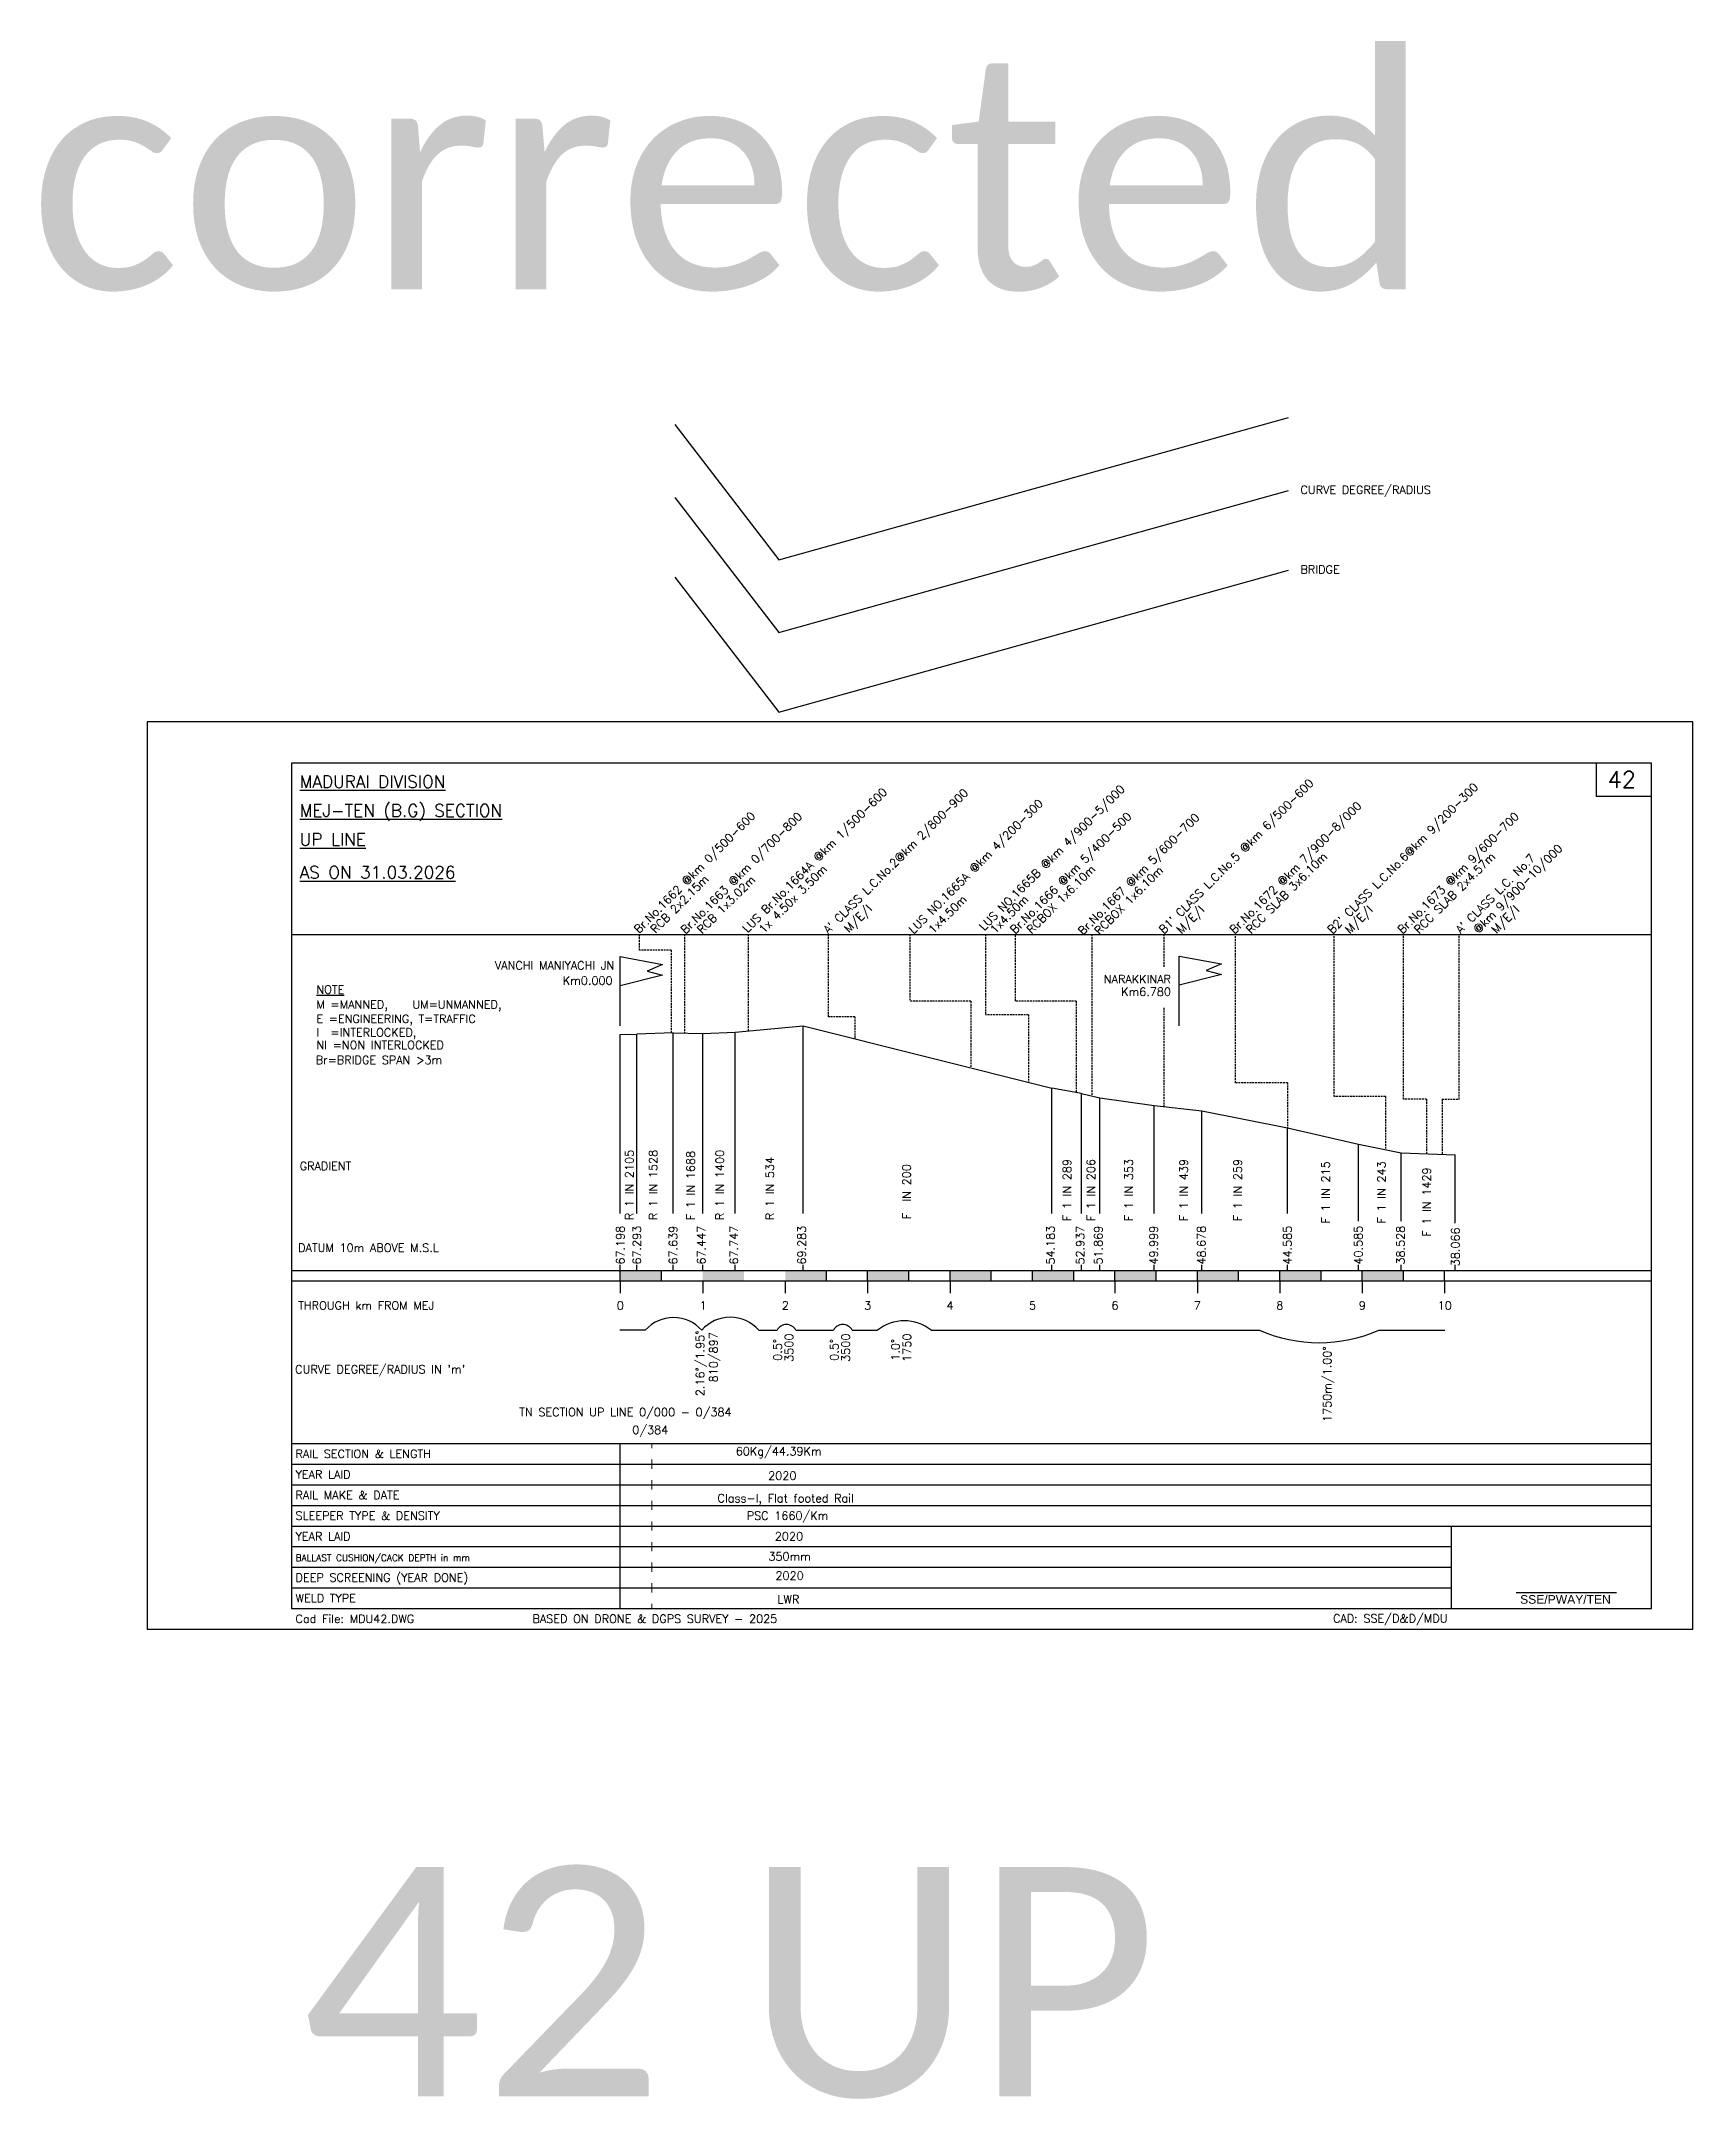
# Model space of a CAD drawing. Header units: feet. Extents: x 518 to 4809, y -2385 to -1535.
# Drawn here: x 517.8 to 918.5, y -2362.4 to -1863.5 of the extents above; entities that cross this region are included whole.
import ezdxf
from ezdxf.enums import TextEntityAlignment as Align

# ---------------------------------------------------------------- set-up
doc = ezdxf.new("R2010")
doc.units = ezdxf.units.FT
doc.header["$LTSCALE"] = 12
doc.header["$MEASUREMENT"] = 0
doc.linetypes.add('HIDDEN', pattern=[0.375, 0.25, -0.125])
doc.layers.get('0').update_dxf_attribs({"linetype": 'CONTINUOUS'})
for name, color, linetype in [('1. Text', 7, 'CONTINUOUS'), ('3 - Layout text', 7, 'CONTINUOUS'), ('HINDI', 7, 'CONTINUOUS')]:
    doc.layers.add(name, color=color, linetype=linetype)
doc.styles.add('Legend', font='calibri.ttf')
doc.styles.add('RS', font='romans')
doc.styles.get("Standard").update_dxf_attribs({"font": 'ROMANS'})
doc.styles.add('yard', font='arial.ttf')

msp = doc.modelspace()

# ---------------------------------------------------------------- texts
for s, height, style, p in [('corrected', 55.574249, 'Legend', (684.87282, -1893.84472)), ('42', 4, 'RS', (901.24179, -2042.51148)), ('42 UP', 55.574249, 'Legend', (684.87282, -2333.99436))]:
    msp.add_text(s, height=height, dxfattribs=dict(style=style)).set_placement(p, align=Align.MIDDLE)
at = {"style": 'RS'}
for s, height, p in [('CURVE DEGREE/RADIUS', 2, (823.2989, -1973.255)), ('BRIDGE', 2, (823.2989, -1992.56733)), ('%%uMADURAI DIVISION', 3, (580.49179, -2044.51148)), ('%%UMEJ-TEN (B.G) SECTION', 3, (580.49179, -2051.51148)), ('%%UUP LINE', 3, (580.49179, -2058.51148)), ('%%UAS ON 31.03.2026', 3, (580.49179, -2066.50799)), ('%%uNOTE', 2, (584.55249, -2094.42926)), ('M =MANNED,   UM=UNMANNED,', 2, (584.55249, -2098.0562)), ('E =ENGINEERING, T=TRAFFIC', 2, (584.55249, -2101.52879)), ('I  =INTERLOCKED,', 2, (584.55249, -2104.82514)), ('Br=BRIDGE SPAN >3m', 2, (584.37377, -2111.50162)), ('NI =NON INTERLOCKED', 2, (584.55249, -2107.86998)), ('GRADIENT', 2, (580.49179, -2137.22595)), ('DATUM 10m ABOVE M.S.L', 2, (580.13658, -2157.03584)), ('THROUGH km FROM MEJ', 2, (580.13658, -2171.03584)), ("CURVE DEGREE/RADIUS IN 'm'", 2, (579.40609, -2186.50724)), ('BALLAST CUSHION/CACK DEPTH in mm', 1.6, (579.49179, -2232.01148)), ('Cad File: MDU42.DWG', 2, (579.49179, -2247.01148))]:
    msp.add_text(s, height=height, dxfattribs=at).set_placement(p)
for s, rotation, p in [('LUS Br.No.1664A @km 1/500-600', 45, (689.12778, -2079.7875)), ("A' CLASS L.C.No.2@km 2/800-900", 45, (708.73123, -2080.04694)), ('LUS NO.1665B @km 4/900-5/000', 45, (746.53252, -2079.2936)), ("B1' CLASS L.C.No.5 @km 6/500-600", 45, (790.15651, -2080.04694)), ("B2' CLASS L.C.No.6@km 9/200-300", 45, (831.05595, -2080.04694)), ('Br.No.1662 @km 0/500-600', 45, (662.79012, -2079.95037)), ('Br.No.1663 @km 0/700-800', 45, (674.12583, -2080.06623)), ('LUS NO.1665A @km 4/200-300', 45, (729.4366, -2080.04694)), ('Br.No.1666 @km 5/400-500', 45, (754.06631, -2080.04694)), ('Br.No.1672 @km 7/900-8/000', 45, (807.30595, -2080.04694)), ('Br.No.1673 @km 9/600-700', 45, (848.06535, -2080.04694)), ('Br.No.1667 @km 5/600-700', 45, (770.52841, -2080.33739)), ("A' CLASS L.C. No.7 ", 45, (862.1582, -2080.01256)), ('@km 9/900-10/000 ', 45, (866.41841, -2080.01256)), ('1x 4.50x 3.50m', 45, (693.0727, -2079.95369)), ('RCBOX 1x6.10m', 45, (758.06631, -2080.04694)), ('RCBOX 1x6.10m', 45, (774.52841, -2080.33739)), ('RCC SLAB 3x6.10m', 45, (811.30595, -2080.04694)), ('RCC SLAB 2x4.57m', 45, (852.06535, -2080.04694)), ('RCB 2x2.15m', 45, (666.79012, -2079.95037)), ('RCB 1x3.02m', 45, (678.12583, -2080.06623)), ('M/E/I', 45, (713.76098, -2079.78241)), ('1x4.50m', 45, (734.1958, -2080.04694)), ('1x4.50m', 45, (749.17992, -2080.04694)), ('M/E/I', 45, (794.39208, -2080.04694)), ('M/E/I', 45, (835.29153, -2080.04694)), ('M/E/I', 45, (870.81177, -2080.01256)), ('R 1 IN 2105', 90, (661.47605, -2149.35658)), ('R 1 IN 1528', 90, (667.25613, -2149.35658)), ('F 1 IN 1688', 90, (676.33901, -2149.35658)), ('R 1 IN 1400', 90, (683.40842, -2149.35658)), ('R 1 IN 534', 90, (695.55074, -2149.35658)), ('F 1 IN 289', 90, (767.66539, -2149.58979)), ('F 1 IN 206', 90, (773.45466, -2149.58979)), ('F 1 IN 353', 90, (782.63676, -2149.58979)), ('F 1 IN 439', 90, (795.96529, -2149.58979)), ('F 1 IN 259', 90, (809.07012, -2149.58979)), ('F 1 IN 215', 90, (830.40205, -2150.17113)), ('F 1 IN 243', 90, (843.95545, -2150.17113)), ('F  IN 200', 90, (728.72487, -2149.14594)), ('F 1 IN 1429', 90, (854.90289, -2153.36602)), ('67.198', 90, (659.28151, -2160.13623)), ('67.293', 90, (663.28151, -2160.13623)), ('67.639', 90, (672.08151, -2160.13623)), ('67.447', 90, (678.92386, -2160.13623)), ('67.747', 90, (686.8174, -2160.13623)), ('69.283', 90, (703.29, -2160.13623)), ('54.183', 90, (763.6428, -2160.13623)), ('52.937', 90, (770.84276, -2160.13623)), ('51.869', 90, (775.24276, -2160.13623)), ('49.999', 90, (788.67046, -2160.13623)), ('48.678', 90, (800.25446, -2160.13623)), ('44.585', 90, (821.1352, -2160.13623)), ('40.585', 90, (838.32807, -2160.13623)), ('38.528', 90, (848.57204, -2160.13623)), ('38.066', 90, (861.87939, -2160.53489))]:
    msp.add_text(s, height=2, rotation=rotation, dxfattribs=at).set_placement(p)
for s, p in [('VANCHI MANIYACHI JN', (656.82776, -2088.57568)), ('Km0.000', (656.42341, -2092.25365)), ('NARAKKINAR', (791.88151, -2091.90778)), ('Km6.780', (791.88151, -2094.95802))]:
    msp.add_text(s, height=2, dxfattribs=at).set_placement(p, align=Align.RIGHT)
for s, p in [('0', (658.28151, -2171.03584)), ('1', (678.40475, -2171.03584)), ('2', (698.30686, -2171.03584)), ('3', (718.28151, -2171.03584)), ('4', (738.28151, -2171.03584)), ('5', (758.28151, -2171.03584)), ('6', (778.28151, -2171.03584)), ('7', (798.28151, -2171.03584)), ('8', (818.28151, -2171.03584)), ('9', (838.28151, -2171.03584)), ('10', (858.28151, -2171.03584)), ('TN SECTION UP LINE 0/000 - 0/384', (659.52762, -2196.89455)), ('0/384', (665.55409, -2201.20294)), ('60Kg/44.39Km', (696.69908, -2206.37938)), ('2020', (697.57773, -2212.31554)), ('Class-I, Flat footed Rail', (698.40583, -2217.77852)), ('PSC 1660/Km', (698.83659, -2221.99405)), ('2020', (699.19883, -2227.02688)), ('350mm', (699.35425, -2231.88765)), ('2020', (699.35425, -2236.5432)), ('LWR', (699.07566, -2242.28474))]:
    msp.add_text(s, height=2, dxfattribs=at).set_placement(p, align=Align.CENTER)
for s, p in [('2.16%%D/1.95%%D', (678.63099, -2176.10954)), ('810/897', (681.87796, -2176.51291)), ('0.5%%D', (697.44777, -2178.14087)), ('3500', (700.22082, -2176.84813)), ('0.5%%D', (711.19259, -2178.14087)), ('3500', (713.96564, -2176.84813)), ('1.0%%D', (726.04206, -2178.14087)), ('1750', (728.81511, -2176.84813)), ('1750m/1.00%%D', (830.78151, -2179.95878))]:
    msp.add_text(s, height=2, rotation=90, dxfattribs=at).set_placement(p, align=Align.RIGHT)
at = {"linetype": 'Continuous', "style": 'RS'}
for s, p in [('RAIL SECTION & LENGTH', (579.49179, -2207.01148)), ('YEAR LAID', (579.49179, -2212.01148)), ('RAIL MAKE & DATE', (579.49179, -2217.01148)), ('SLEEPER TYPE & DENSITY', (579.49179, -2222.01148)), ('YEAR LAID', (579.49179, -2227.01148)), ('DEEP SCREENING (YEAR DONE)', (579.49179, -2237.01148)), ('WELD TYPE', (579.49179, -2242.01148))]:
    msp.add_text(s, height=2, dxfattribs=at).set_placement(p)
at = {"layer": '1. Text', "style": 'yard'}
msp.add_text('SSE/PWAY/TEN', height=2.1, dxfattribs=at).set_placement((876.58282, -2242.35963))
at = {"layer": '3 - Layout text'}
for s, p in [('BASED ON DRONE & DGPS SURVEY - 2025', (636.96649, -2247.00903)), ('CAD: SSE/D&D/MDU', (831.19399, -2246.91801))]:
    msp.add_text(s, height=2, dxfattribs=at).set_placement(p)

# ---------------------------------------------------------------- linework, layer by layer
at = {"color": 2}
for p, q in [((696.72189, -1989.24024), (820.40555, -1954.75133)), ((671.48031, -1956.43369), (696.72189, -1989.24024)), ((671.48031, -1974.08123), (696.72189, -2006.88778)), ((696.72189, -2006.88778), (820.40555, -1972.39886)), ((671.48031, -1993.39356), (696.72189, -2026.20011)), ((696.72189, -2026.20011), (820.40555, -1991.71119))]:
    msp.add_line(p, q, dxfattribs=at)
for p, q in [((918.49179, -2028.51148), (543.49179, -2028.51148)), ((543.49179, -2028.51148), (543.49179, -2248.51148)), ((918.49179, -2248.51148), (918.49179, -2028.51148)), ((908.49179, -2038.51148), (578.49179, -2038.51148)), ((578.49179, -2038.51148), (578.49179, -2243.51148)), ((908.49179, -2243.51148), (908.49179, -2038.51148)), ((658.28151, -2102.26637), (658.28151, -2085.4514)), ((658.28151, -2085.4514), (668.53151, -2087.3514)), ((793.88151, -2102.26637), (793.88151, -2085.29501)), ((793.88151, -2085.29501), (804.13151, -2087.19501)), ((668.53151, -2089.9514), (658.28151, -2092.5514)), ((668.53151, -2087.3514), (664.78151, -2088.9514)), ((664.78151, -2088.9514), (668.53151, -2089.9514)), ((804.13151, -2089.79501), (793.88151, -2092.39501)), ((804.13151, -2087.19501), (800.38151, -2088.79501)), ((800.38151, -2088.79501), (804.13151, -2089.79501)), ((658.28151, -2104.33784), (662.28151, -2104.24284)), ((658.28151, -2147.69356), (658.28151, -2104.33784)), ((671.08151, -2103.89684), (662.28151, -2104.24284)), ((662.28151, -2147.69356), (662.28151, -2104.24284)), ((671.08151, -2147.69356), (671.08151, -2103.89684)), ((671.08151, -2103.89684), (678.28151, -2104.08884)), ((678.28151, -2104.08884), (686.17505, -2103.78884)), ((678.28151, -2147.69356), (678.28151, -2104.08884)), ((686.17505, -2103.78884), (702.64765, -2102.25284)), ((686.17505, -2147.69356), (686.17505, -2103.78884)), ((702.64765, -2147.69356), (702.64765, -2102.25284)), ((702.64765, -2102.25284), (763.00045, -2117.35284)), ((763.00045, -2147.69356), (763.00045, -2117.35284)), ((770.20041, -2118.59884), (763.00045, -2117.35284)), ((770.20041, -2147.69356), (770.20041, -2118.59884)), ((770.20041, -2118.59884), (774.60041, -2119.66784)), ((774.60041, -2147.69356), (774.60041, -2119.66784)), ((774.60041, -2119.66784), (787.78845, -2121.53684)), ((787.78845, -2147.69356), (787.78845, -2121.53684)), ((787.78845, -2121.53684), (799.37245, -2122.85784)), ((799.37245, -2147.69356), (799.37245, -2122.85784)), ((799.37245, -2122.85784), (820.14685, -2126.95584)), ((820.14685, -2147.69356), (820.14685, -2126.95584)), ((820.14685, -2126.95584), (837.34681, -2130.95084)), ((837.34681, -2149.62283), (837.34681, -2130.95084)), ((837.34681, -2130.95084), (847.71465, -2133.00784)), ((847.71465, -2149.62283), (847.71465, -2133.00784)), ((847.71465, -2133.00784), (860.83359, -2133.46984)), ((860.83359, -2150.08683), (860.83359, -2133.46984)), ((658.28151, -2161.53584), (658.28151, -2160.17986)), ((662.28151, -2161.53584), (662.28151, -2160.17986)), ((671.08151, -2161.53584), (671.08151, -2160.17986)), ((678.28151, -2161.53584), (678.28151, -2160.17986)), ((686.17505, -2161.53584), (686.17505, -2160.17986)), ((702.64765, -2161.53584), (702.64765, -2160.17986)), ((763.00045, -2161.53584), (763.00045, -2160.17986)), ((770.20041, -2161.53584), (770.20041, -2160.17986)), ((774.60041, -2161.53584), (774.60041, -2160.17986)), ((787.78845, -2161.53584), (787.78845, -2160.17986)), ((799.37245, -2161.53584), (799.37245, -2160.17986)), ((820.14685, -2161.53584), (820.14685, -2160.17986)), ((837.34681, -2161.53584), (837.34681, -2160.17986)), ((847.71465, -2161.53584), (847.71465, -2160.17986)), ((860.83359, -2161.53584), (860.83359, -2160.17986)), ((664.34151, -2176.03584), (658.20215, -2176.03584)), ((691.86151, -2176.03584), (696.29871, -2176.03584)), ((700.84888, -2176.03584), (709.98493, -2176.03584)), ((714.53509, -2176.03584), (720.63876, -2176.03584)), ((733.70754, -2176.03584), (813.39, -2176.03584)), ((842.27956, -2176.03584), (858.28151, -2176.03584)), ((859.95131, -2243.51148), (859.95131, -2223.51148)), ((875.5901, -2239.63089), (899.96761, -2239.63089)), ((578.49179, -2243.51148), (908.49179, -2243.51148)), ((543.49179, -2248.51148), (918.49179, -2248.51148))]:
    msp.add_line(p, q)
at = {"linetype": 'Continuous'}
for p, q in [((894.99179, -2038.51148), (894.99179, -2046.51148)), ((894.99179, -2046.51148), (908.49179, -2046.51148)), ((578.49179, -2080.04694), (908.49179, -2080.04694)), ((578.49179, -2161.53584), (908.49179, -2161.53584)), ((578.49179, -2164.03584), (908.49179, -2164.03584)), ((658.28151, -2164.03584), (658.28151, -2161.53584)), ((658.28151, -2164.03584), (658.28151, -2167.03584)), ((658.28151, -2164.03584), (658.28151, -2167.03584)), ((668.28151, -2164.03584), (668.28151, -2161.53584)), ((678.28151, -2164.03584), (678.28151, -2167.03584)), ((678.28151, -2164.03584), (678.28151, -2167.03584)), ((698.28151, -2164.03584), (698.28151, -2167.03584)), ((708.28151, -2164.03584), (708.28151, -2161.53584)), ((718.28151, -2164.03584), (718.28151, -2161.53584)), ((718.28151, -2164.03584), (718.28151, -2167.03584)), ((728.28151, -2164.03584), (728.28151, -2161.53584)), ((738.28151, -2164.03584), (738.28151, -2161.53584)), ((738.28151, -2164.03584), (738.28151, -2167.03584)), ((748.28151, -2164.03584), (748.28151, -2161.53584)), ((758.28151, -2164.03584), (758.28151, -2161.53584)), ((768.28151, -2164.03584), (768.28151, -2161.53584)), ((778.28151, -2164.03584), (778.28151, -2161.53584)), ((778.28151, -2164.03584), (778.28151, -2167.03584)), ((788.28151, -2164.03584), (788.28151, -2161.53584)), ((798.28151, -2164.03584), (798.28151, -2161.53584)), ((798.28151, -2164.03584), (798.28151, -2167.03584)), ((808.28151, -2164.03584), (808.28151, -2161.53584)), ((818.28151, -2164.03584), (818.28151, -2161.53584)), ((818.28151, -2164.03584), (818.28151, -2167.03584)), ((828.28151, -2164.03584), (828.28151, -2161.53584)), ((838.28151, -2164.03584), (838.28151, -2161.53584)), ((838.28151, -2164.03584), (838.28151, -2167.03584)), ((848.28151, -2164.03584), (848.28151, -2161.53584)), ((858.22205, -2164.03584), (858.22205, -2161.53584)), ((858.22205, -2164.03584), (858.22205, -2167.03584)), ((578.49179, -2203.51148), (908.49179, -2203.51148)), ((658.28151, -2243.51148), (658.28151, -2203.51148)), ((578.49179, -2208.51148), (908.49179, -2208.51148)), ((578.49179, -2213.51148), (908.49179, -2213.51148)), ((578.49179, -2218.51148), (908.49179, -2218.51148)), ((578.49179, -2223.51148), (908.49179, -2223.51148)), ((578.49179, -2228.51148), (859.95131, -2228.51148)), ((578.49179, -2233.51148), (859.95131, -2233.51148)), ((578.49179, -2238.51148), (859.95131, -2238.51148))]:
    msp.add_line(p, q, dxfattribs=at)
at = {"linetype": 'HIDDEN', "ltscale": 0.15}
for p, q in [((662.96961, -2083.91076), (662.96961, -2080.04694)), ((673.89394, -2080.04694), (673.89394, -2103.97184)), ((689.26894, -2080.04694), (689.26894, -2103.50035)), ((708.76353, -2100.0347), (708.76353, -2080.04694)), ((728.53727, -2080.04694), (728.53727, -2096.22839)), ((746.84698, -2080.04694), (746.84698, -2099.54639)), ((754.16227, -2096.24139), (754.16227, -2080.04694)), ((772.65651, -2080.04694), (772.65651, -2119.19556)), ((790.15651, -2080.04694), (790.15651, -2088.07529)), ((807.53972, -2116.01978), (807.53972, -2080.04694)), ((831.43499, -2119.38506), (831.43499, -2080.04694)), ((848.3291, -2120.01605), (848.3291, -2080.04694)), ((861.81829, -2120.01605), (861.81829, -2080.04694)), ((670.63372, -2083.91076), (662.96961, -2083.91076)), ((670.63372, -2083.91076), (670.63372, -2103.91445)), ((715.15651, -2100.0347), (708.76353, -2100.0347)), ((715.15651, -2100.0347), (715.15651, -2105.3825)), ((743.28151, -2096.22839), (728.53727, -2096.22839)), ((743.28151, -2096.22839), (743.28151, -2112.41925)), ((757.28151, -2099.54639), (746.84698, -2099.54639)), ((768.90651, -2096.24139), (754.16227, -2096.24139)), ((757.28151, -2099.54639), (757.28151, -2115.92199)), ((768.90651, -2096.24139), (768.90651, -2118.37493)), ((790.15651, -2097.86289), (790.15651, -2121.80689)), ((820.15651, -2116.01978), (807.53972, -2116.01978)), ((820.15651, -2116.01978), (820.15651, -2126.95809)), ((843.90651, -2119.38506), (831.43499, -2119.38506)), ((843.90651, -2119.38506), (843.90651, -2132.2523)), ((853.90651, -2120.01605), (848.3291, -2120.01605)), ((853.90651, -2120.01605), (853.90651, -2133.2259)), ((857.65651, -2120.01605), (861.81829, -2120.01605)), ((857.65651, -2120.01605), (857.65651, -2133.35796))]:
    msp.add_line(p, q, dxfattribs=at)
for centre, radius, start, end in [((671.1965, -2182.13356), 9.17459, 41.6540307, 138.3459693), ((684.9565, -2182.06235), 9.16504, 41.1136061, 138.8863939), ((698.5738, -2177.20497), 2.5579, 27.1978979, 152.8021021), ((712.26001, -2177.20497), 2.5579, 27.1978979, 152.8021021), ((727.17315, -2184.18255), 10.44352, 51.2672517, 128.7327483), ((827.83478, -2143.09823), 35.96579, 246.3201635, 293.6798365)]:
    msp.add_arc(centre, radius, start, end)
at = {"linetype": 'Continuous'}
for points in [[(658.28151, -2164.03584), (668.28151, -2164.03584), (658.28151, -2161.53584), (668.28151, -2161.53584)], [(678.28151, -2164.03584), (688.28151, -2164.03584), (678.28151, -2161.53584), (688.28151, -2161.53584)], [(698.28151, -2164.03584), (708.28151, -2164.03584), (698.28151, -2161.53584), (708.28151, -2161.53584)], [(718.28151, -2164.03584), (728.28151, -2164.03584), (718.28151, -2161.53584), (728.28151, -2161.53584)], [(738.28151, -2164.03584), (748.28151, -2164.03584), (738.28151, -2161.53584), (748.28151, -2161.53584)], [(758.28151, -2164.03584), (768.28151, -2164.03584), (758.28151, -2161.53584), (768.28151, -2161.53584)], [(778.28151, -2164.03584), (788.28151, -2164.03584), (778.28151, -2161.53584), (788.28151, -2161.53584)], [(798.28151, -2164.03584), (808.28151, -2164.03584), (798.28151, -2161.53584), (808.28151, -2161.53584)], [(818.28151, -2164.03584), (828.28151, -2164.03584), (818.28151, -2161.53584), (828.28151, -2161.53584)], [(838.28151, -2164.03584), (848.28151, -2164.03584), (838.28151, -2161.53584), (848.28151, -2161.53584)]]:
    msp.add_solid(points, dxfattribs=at)
at = {"layer": 'HINDI', "lineweight": 5}
for p, q in [((665.96151, -2204.62569), (665.96151, -2203.51148)), ((665.96151, -2209.62569), (665.96151, -2207.39727)), ((665.96151, -2214.62569), (665.96151, -2212.39727)), ((665.96151, -2219.62569), (665.96151, -2217.39727)), ((665.96151, -2224.62569), (665.96151, -2222.39727)), ((665.96151, -2229.62569), (665.96151, -2227.39727)), ((665.96151, -2234.62569), (665.96151, -2232.39727)), ((665.96151, -2239.62569), (665.96151, -2237.39727)), ((665.96151, -2243.51148), (665.96151, -2242.39727))]:
    msp.add_line(p, q, dxfattribs=at)

msp.set_redraw_order([(e.dxf.handle, doc.entitydb.next_handle()) for e in msp.query("TEXT MTEXT ATTDEF DIMENSION ARC_DIMENSION")])  # texts and dimensions are drawn at this point

doc.saveas('drawing.dxf')
